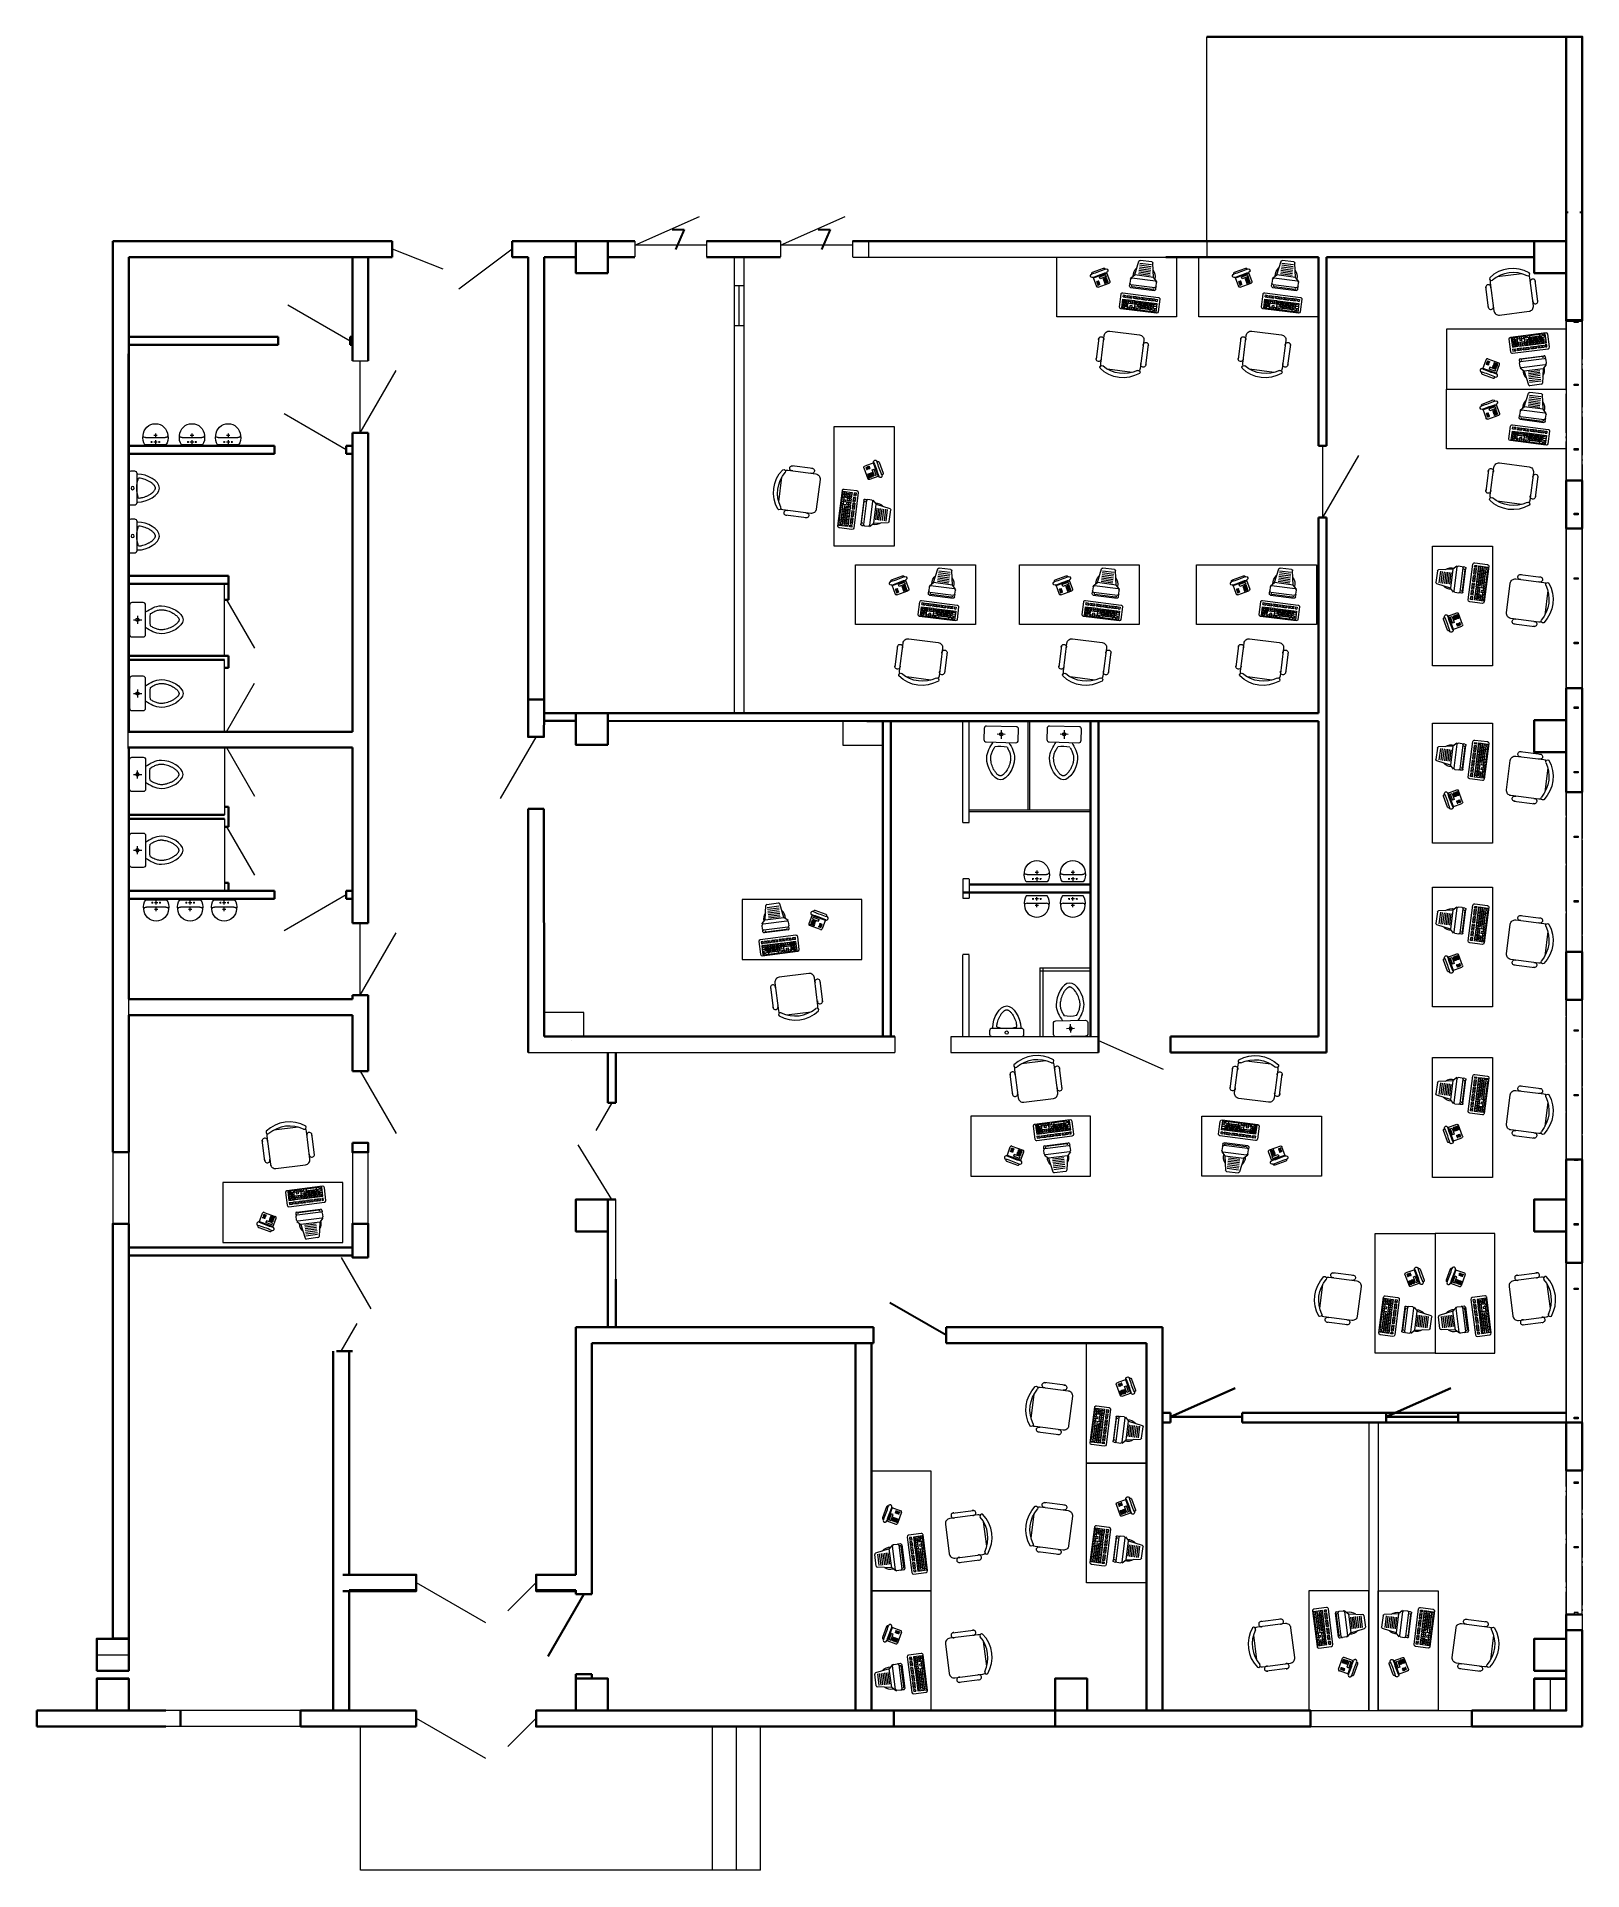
# Model space of a CAD drawing. Header units: millimetres. Extents: x 102114 to 121469, y 6370 to 29330.
import ezdxf

# ---------------------------------------------------------------- set-up
doc = ezdxf.new("R2010")
doc.units = ezdxf.units.MM
doc.linetypes.add('ACAD_ISO04W100', pattern=[30, 24, -3, 0, -3])
doc.linetypes.add('штриховая2', pattern=[9.525, 6.35, -3.175])
for name, color, linetype, lineweight in [('0си', 1, 'Continuous', 15), ('Racking', 7, 'Continuous', 15), ('Перекресток оборудование', 200, 'Continuous', 9)]:
    doc.layers.add(name, color=color, linetype=linetype, lineweight=lineweight)
for name, color, linetype in [('Размеры по перег.', 5, 'Continuous'), ('рамка А2 к', 7, 'Continuous'), ('Стеллаж', 1, 'Continuous')]:
    doc.layers.add(name, color=color, linetype=linetype)
doc.styles.add('GOST 2.304', font='txt.shx')

msp = doc.modelspace()

# ---------------------------------------------------------------- texts
at = {"layer": 'рамка А2 к', "color": 0, "linetype": 'ByBlock', "ltscale": 50, "style": 'GOST 2.304'}
for p in [(110038.060181, 26665.115146), (111866.12478, 26665.115146)]:
    msp.add_text('7', height=250, dxfattribs=at).set_placement(p)

# ---------------------------------------------------------------- blocks, each defined once
blk = doc.blocks.new('раковина')
at = {"layer": 'Размеры по перег.', "color": 0, "lineweight": 0}
for p, q in [((-191.570371, 0.024582), (-163.999999, 0.021044)), ((-164.003494, -27.222553), (-163.999999, 0.021044)), ((-163.999999, 0.021044), (-163.996503, 27.264641)), ((-163.999999, 0.021044), (-136.429626, 0.017506)), ((-129.890965, 0.024206), (-129.90954, -152.621554)), ((-129.872391, 152.662427), (-129.890966, 0.016667)), ((-88.056784, 0.011299), (-60.486412, 0.007761)), ((-60.478714, 60.000656), (-73.224191, 60.002292)), ((-60.489907, -27.235836), (-60.486412, 0.007761)), ((-60.486412, 0.007761), (-60.482916, 27.251359)), ((-60.486412, 0.007761), (-32.916039, 0.004224)), ((-60.480535, 45.80688), (-60.477039, 73.050478)), ((-60.478787, 59.428679), (-60.478714, 60.000656)), ((-47.733236, 59.999021), (-60.478714, 60.000656)), ((-14.430405, -163.548274), (-14.388069, 0.001846)), ((-14.388069, 0.001846), (-14.367083, 163.55197)), ((-60.49411, -59.985133), (-73.239587, -59.983498)), ((-60.495931, -74.178909), (-60.492435, -46.935312)), ((-60.494183, -60.557111), (-60.49411, -59.985133)), ((-47.748632, -59.986769), (-60.49411, -59.985133))]:
    blk.add_line(p, q, dxfattribs=at)
for centre, radius, start, end in [((-153.439008, 0.019689), 194.372184, 93.119853, 266.865443), ((-166.610371, 157.180007), 37.014695, 352.98967, 85.983427), ((-126.632773, -4.564715), 202.155398, 56.265621, 100.657139), ((-166.671214, -157.117367), 37.014695, 273.994389, 6.988147), ((-126.630997, 4.611865), 202.155398, 259.320678, 303.712196)]:
    blk.add_arc(centre, radius, start, end, dxfattribs=at)
blk = doc.blocks.new('офис - стол-компьютер')
for p, q in [((222.818289, -209.986161), (64.111505, -230.293127)), ((302.307186, -673.647225), (245.194899, -227.286278)), ((-293.52851, -410.45277), (-644.100645, -455.308775)), ((-345.265561, -354.194538), (-608.194711, -387.835753)), ((46.81238, -252.669613), (103.924667, -699.03056)), ((169.727329, -247.024297), (58.000685, -261.319671)), ((58.000685, -261.319671), (60.284909, -279.174223)), ((60.284909, -279.174223), (104.97574, -273.45585)), ((62.569132, -297.028775), (84.915106, -294.170023)), ((62.569132, -297.028775), (87.699437, -493.427359)), ((67.138572, -332.737755), (178.865216, -318.442381)), ((80.345667, -258.461043), (114.613858, -526.27771)), ((83.129997, -457.718379), (194.856641, -443.423004)), ((87.199206, -312.023583), (176.58, -300.587953)), ((91.768645, -347.732562), (181.149315, -336.29594)), ((94.052869, -365.587114), (183.433539, -354.150492)), ((96.337092, -383.441666), (185.718755, -372.00492)), ((98.621316, -401.296218), (188.002978, -389.859472)), ((100.906532, -419.150646), (190.287202, -407.714024)), ((102.690524, -255.601422), (136.958715, -523.41809)), ((103.190755, -437.005198), (192.572418, -425.568452)), ((107.259964, -291.310402), (174.295776, -282.733401)), ((125.036498, -252.74267), (157.019473, -502.704909)), ((147.381355, -249.883049), (181.649546, -517.699716)), ((149.665579, -267.737601), (172.011553, -264.878849)), ((203.994528, -514.841088), (169.727329, -247.024297)), ((220.626595, -240.511729), (195.828579, -243.684041)), ((220.626595, -240.511729), (195.828579, -243.684041)), ((195.828579, -243.684041), (198.202107, -262.228847)), ((198.202107, -262.228847), (195.828579, -243.684041)), ((198.202107, -262.228847), (223, -259.055542)), ((198.202107, -262.228847), (223, -259.055542)), ((200.574643, -280.773776), (225.372536, -277.600472)), ((210.065533, -354.951385), (200.574643, -280.773776)), ((202.947056, -299.317713), (227.744948, -296.144409)), ((205.320584, -317.862518), (230.118477, -314.689214)), ((207.692997, -336.406455), (232.491013, -333.234143)), ((210.065533, -354.951385), (234.863425, -351.77808)), ((212.438937, -373.495198), (237.236954, -370.322886)), ((221.929951, -447.673799), (212.438937, -373.495198)), ((214.811474, -392.040127), (239.609366, -388.866823)), ((217.18401, -410.585056), (241.981902, -407.411752)), ((219.557414, -429.128869), (244.355307, -425.955565)), ((223, -259.055542), (220.626595, -240.511729)), ((223, -259.055542), (220.626595, -240.511729)), ((221.929951, -447.673799), (246.727843, -444.500494)), ((234.863425, -351.77808), (225.372536, -277.600472)), ((246.727843, -444.500494), (237.236954, -370.322886)), ((370.588804, -575.741896), (332.513243, -278.167683)), ((344.446873, -297.206519), (377.509198, -555.602004)), ((345.488889, -261.385659), (366.442077, -258.704029)), ((358.552475, -287.335711), (351.366027, -288.25518)), ((405.305878, -571.299468), (367.230442, -273.726247)), ((380.205963, -256.943232), (429.80088, -250.597739)), ((444.679591, -248.693558), (496.103895, -288.450164)), ((446.583772, -263.572268), (484.659333, -561.146481)), ((496.103895, -288.450164), (526.319251, -524.602003)), ((496.103895, -288.450164), (675.813233, -296.952622)), ((520.448316, -331.723774), (538.98419, -476.592375)), ((541.508794, -329.02974), (560.044544, -473.897348)), ((561.515721, -326.469415), (580.051595, -471.338016)), ((582.576075, -323.774388), (601.111948, -468.642989)), ((605.74229, -320.810082), (624.278164, -465.678683)), ((628.90863, -317.846769), (647.445372, -462.714253)), ((651.02241, -315.01704), (669.558284, -459.885641)), ((689.983953, -310.03196), (708.519827, -454.900561)), ((-693.934497, -557.257406), (-654.672657, -864.115909)), ((-176.252675, -835.59716), (-223.747325, -464.40284)), ((87.699437, -493.427359), (110.044418, -490.56873)), ((89.98366, -511.281911), (112.328642, -508.423282)), ((89.98366, -511.281911), (92.267884, -529.136463)), ((92.267884, -529.136463), (203.994528, -514.841088)), ((93.537007, -539.055644), (115.882981, -536.196892)), ((93.537007, -539.055644), (102.421863, -608.489793)), ((96.498584, -562.20003), (141.189416, -556.481657)), ((99.460162, -585.344415), (144.151117, -579.627034)), ((102.421863, -608.489793), (124.76672, -605.630172)), ((103.690986, -618.408975), (215.417506, -604.112608)), ((103.690986, -618.408975), (112.574726, -687.842255)), ((107.760195, -472.714178), (197.140865, -461.277556)), ((108.132298, -653.12518), (219.858942, -638.829806)), ((110.353512, -670.483718), (222.080156, -656.188343)), ((112.574726, -687.842255), (224.301369, -673.54688)), ((115.882981, -536.196892), (124.76672, -605.630172)), ((126.035844, -615.549354), (134.919707, -684.983626)), ((128.257058, -632.907891), (217.637728, -621.471269)), ((132.389276, -487.70911), (199.426081, -479.131984)), ((141.189416, -556.481657), (144.151117, -579.627034)), ((148.380825, -612.690725), (157.265557, -682.123882)), ((157.019473, -502.704909), (201.710304, -496.986536)), ((160.57282, -530.478643), (205.263651, -524.76027)), ((160.57282, -530.478643), (169.457552, -599.911799)), ((163.534397, -553.623028), (208.225228, -547.904655)), ((166.495974, -576.767414), (211.186806, -571.049041)), ((169.457552, -599.911799), (214.148383, -594.193426)), ((170.726675, -609.830981), (177.389324, -661.906716)), ((182.91867, -527.618898), (191.802533, -597.053171)), ((193.071656, -606.972352), (201.956512, -676.406501)), ((214.148383, -594.193426), (205.263651, -524.76027)), ((224.301369, -673.54688), (215.417506, -604.112608)), ((224.302363, -466.217736), (249.100379, -463.045424)), ((233.794369, -540.396213), (224.302363, -466.217736)), ((226.675892, -484.762541), (251.473784, -481.589237)), ((229.048304, -503.306478), (253.84632, -500.134166)), ((231.42084, -521.851407), (256.218733, -518.678103)), ((233.794369, -540.396213), (258.592261, -537.222908)), ((236.166781, -558.94015), (260.964673, -555.766845)), ((243.285258, -614.573821), (236.166781, -558.94015)), ((238.539317, -577.485079), (263.33721, -574.311775)), ((240.912722, -596.028892), (265.710738, -592.85658)), ((243.285258, -614.573821), (268.08315, -611.400517)), ((245.65767, -633.117758), (270.455687, -629.945446)), ((250.403735, -670.207493), (245.65767, -633.117758)), ((248.031199, -651.662564), (272.829091, -648.489259)), ((258.592261, -537.222908), (249.100379, -463.045424)), ((250.403735, -670.207493), (275.201628, -667.034189)), ((268.08315, -611.400517), (260.964673, -555.766845)), ((275.201628, -667.034189), (270.455687, -629.945446)), ((386.459669, -562.522274), (393.645125, -561.602928)), ((387.371696, -588.716425), (408.325008, -586.035787)), ((471.683687, -577.928505), (422.088894, -584.27499)), ((486.562521, -576.025316), (526.319251, -524.602003)), ((526.319251, -524.602003), (698.099917, -471.126289)), ((-580.775254, -950.233423), (-230.202745, -905.378346)), ((126.301277, -716.330677), (285.008062, -696.023711)), ((373.181004, -982.927712), (423.740787, -844.533848)), ((557.921315, -876.519802), (444.259233, -834.996198)), ((505.372263, -881.346986), (477.920647, -956.490205)), ((488.867332, -1042.225494), (550.406795, -873.774666)), ((528.018401, -889.620971), (500.566661, -964.763198)), ((528.018401, -889.620971), (505.372263, -881.346986)), ((562.088881, -1051.941507), (612.647672, -913.547768)), ((603.109897, -893.02833), (599.249192, -891.618303)), ((-265.997641, -973.716473), (-528.92679, -1007.357688)), ((496.38086, -1044.970755), (382.719771, -1003.447026)), ((477.920647, -956.490205), (500.566661, -964.763198)), ((541.570435, -1061.479158), (537.70973, -1060.069131))]:
    blk.add_line(p, q)
blk.add_lwpolyline([(750, -1500), (750, 0), (0, 0), (0, -1500)], close=True)
for centre in [(425.423938, -896.431842), (431.415808, -880.029985), (437.821582, -862.497055), (441.832121, -902.425944), (447.823991, -886.024087), (454.229765, -868.491157), (457.674334, -908.213653), (463.666204, -891.811796), (470.071978, -874.278866), (474.082517, -914.207756), (480.074387, -897.805899), (486.480161, -880.272969), (404.136725, -983.062166), (410.50318, -965.633921), (420.538582, -989.054036), (426.905037, -971.625791), (438.071388, -995.458817), (444.438835, -978.030449)]:
    blk.add_circle(centre, 6)
for centre, radius, start, end in [((225.356536, -229.824524), 20, 7.291504, 97.291504), ((66.649751, -250.13149), 20, 97.291504, 187.291504), ((347.392078, -276.264494), 15, 97.291504, 187.291504), ((352.382119, -296.190426), 8, 97.291504, 187.291504), ((382.109152, -271.822066), 15, 97.291504, 187.291504), ((431.705061, -265.47645), 15, 7.291504, 97.291504), ((511.212069, -406.526021), 137.138, 56.032551, 104.428079), ((675.105118, -311.935149), 15, 7.291504, 87.291504), ((693.640992, -456.80375), 15, 287.291504, 7.291504), ((282.468823, -676.185471), 20, 277.291504, 7.291504), ((385.467515, -573.837715), 15, 187.291504, 277.291504), ((385.444569, -554.586904), 8, 187.291504, 277.291504), ((420.184713, -569.396279), 15, 187.291504, 277.291504), ((469.780498, -563.04967), 15, 277.291504, 7.291504), ((511.212069, -406.526021), 137.138, 270.15493, 318.550458), ((123.763031, -696.492313), 20, 187.291504, 277.291504), ((438.768836, -850.024246), 16, 69.931331, 159.931331), ((-760.973753, -490.157054), 1374.322, 336.038041, 343.67234), ((1856.604798, -1446.43188), 1374.322, 156.190322, 163.824622), ((579.716698, -880.970789), 22.246, 331.404997, 168.457665), ((597.619624, -908.05737), 16, 339.931331, 69.931331), ((388.210044, -988.417985), 16, 159.931331, 249.931331), ((515.91323, -1055.617277), 22.246, 151.404997, 348.457665), ((547.060833, -1046.45111), 16, 249.931331, 339.931331)]:
    blk.add_arc(centre, radius, start, end)
for centre, major_axis, start_param, end_param in [((-690.131075, -479.631414), (-16.123449, -16.123449), 1.9244686601, 4.6946112316), ((-636.18416, -517.17403), (-44.10225, -44.10225), 4.0542487946, 4.5356881124), ((-595.214587, -417.613835), (-22.969657, -22.969657), 3.7704546803, 7.4796355625), ((-350.329199, -386.28171), (-22.969657, 22.969657), 2.1996583535, 5.9088392357), ((-285.612952, -472.318398), (-44.10225, -44.10225), 2.4834524678, 4.0542487946), ((-344.35279, -668.470037), (-294.015, -294.015), -1.3016413008, -0.0146390708), ((-299.471264, -662.727045), (-288.725841, -288.725841), -1.2240500709, -0.0922303182), ((-278.977764, -943.938392), (-22.969657, -22.969657), 0.6288620267, 4.3380429089), ((-238.118303, -843.512718), (-44.10225, -44.10225), 0.912656141, 2.4834524678), ((-631.446917, -938.282707), (-16.123449, 16.123449), 1.8430900308, 4.6132325849), ((-588.690812, -888.367796), (-44.10225, 44.10225), 2.00201315, 2.4834524678), ((-523.862779, -975.271444), (-22.969657, -22.969657), 3.7704546803, 7.4796355625)]:
    blk.add_ellipse(centre, major_axis=major_axis, ratio=1, start_param=start_param, end_param=end_param)
blk = doc.blocks.new('горшок 430-670')
at = {"layer": 'Размеры по перег.', "color": 0, "lineweight": 0}
for p, q in [((-118849, -23484), (-118749, -23484)), ((-118799, -23534), (-118799, -23428))]:
    blk.add_line(p, q, dxfattribs=at)
blk.add_lwpolyline([(-118984, -23583), (-118614, -23583, 0.414214), (-118584, -23553), (-118584, -23413, 0.414214), (-118614, -23383), (-118984, -23383, 0.414214), (-119014, -23413), (-119014, -23553, 0.414214)], format="xyb", close=True, dxfattribs=at)
blk.add_circle((-118799, -23484), 20, dxfattribs=at)
blk.add_arc((-118799, -22958), 373, 258.1163, 281.8837, dxfattribs=at)
for points, knots in [([(-118897, -23383), (-118935, -23322), (-119032, -23170), (-118799, -22758), (-118566, -23170), (-118663, -23322), (-118701, -23383)], [0, 0, 0, 0, 212.785662, 535.978312, 859.170962, 1071.956624, 1071.956624, 1071.956624, 1071.956624]), ([(-118876, -23322), (-118881, -23313), (-118887, -23304), (-118897, -23285), (-118902, -23275), (-118909, -23258), (-118912, -23250), (-118917, -23235), (-118919, -23227), (-118922, -23212), (-118923, -23204), (-118924, -23192), (-118924, -23189), (-118924, -23184), (-118924, -23183), (-118924, -23179), (-118924, -23178), (-118924, -23173), (-118924, -23169), (-118923, -23159), (-118922, -23152), (-118919, -23137), (-118917, -23129), (-118913, -23111), (-118909, -23099), (-118901, -23077), (-118896, -23066), (-118885, -23045), (-118880, -23035), (-118869, -23019), (-118864, -23012), (-118854, -22999), (-118849, -22993), (-118840, -22984), (-118836, -22981), (-118828, -22975), (-118825, -22973), (-118819, -22969), (-118816, -22968), (-118811, -22966), (-118809, -22965), (-118806, -22964), (-118804, -22963), (-118802, -22963), (-118801, -22963), (-118800, -22963), (-118800, -22963), (-118799, -22963), (-118799, -22963), (-118798, -22963), (-118798, -22963), (-118797, -22963), (-118796, -22963), (-118794, -22964), (-118792, -22964), (-118788, -22965), (-118787, -22966), (-118783, -22967), (-118780, -22968), (-118776, -22971), (-118774, -22973), (-118769, -22976), (-118766, -22978), (-118759, -22983), (-118755, -22987), (-118747, -22996), (-118743, -23001), (-118734, -23012), (-118730, -23017), (-118722, -23029), (-118718, -23036), (-118709, -23052), (-118704, -23063), (-118695, -23084), (-118690, -23096), (-118684, -23118), (-118681, -23129), (-118677, -23149), (-118676, -23158), (-118675, -23170), (-118674, -23173), (-118674, -23178), (-118674, -23180), (-118674, -23184), (-118674, -23186), (-118674, -23189), (-118674, -23191), (-118674, -23196), (-118675, -23200), (-118676, -23211), (-118677, -23218), (-118680, -23232), (-118683, -23240), (-118687, -23254), (-118690, -23261), (-118697, -23276), (-118700, -23283), (-118708, -23297), (-118712, -23305), (-118718, -23316), (-118720, -23319), (-118722, -23322)], [40.49878, 40.49878, 40.49878, 40.49878, 74.31876, 74.31876, 111.47814, 111.47814, 140.895322, 140.895322, 170.312504, 170.312504, 199.729686, 199.729686, 211.333554, 211.333554, 216.998673, 216.998673, 222.663792, 222.663792, 233.994031, 233.994031, 256.654507, 256.654507, 279.314984, 279.314984, 313.026552, 313.026552, 346.73812, 346.73812, 380.449689, 380.449689, 407.490232, 407.490232, 434.530775, 434.530775, 455.590097, 455.590097, 476.649418, 476.649418, 493.162022, 493.162022, 509.674627, 509.674627, 523.501445, 523.501445, 530.335372, 530.335372, 534.802037, 534.802037, 538.619888, 538.619888, 542.437739, 542.437739, 550.073441, 550.073441, 564.252147, 564.252147, 578.430854, 578.430854, 592.60956, 592.60956, 606.788266, 606.788266, 620.966972, 620.966972, 643.303518, 643.303518, 665.640065, 665.640065, 687.976611, 687.976611, 710.313157, 710.313157, 743.874424, 743.874424, 777.435691, 777.435691, 810.996958, 810.996958, 838.820557, 838.820557, 849.064874, 849.064874, 856.306438, 856.306438, 862.603868, 862.603868, 868.901298, 868.901298, 881.496157, 881.496157, 908.97168, 908.97168, 936.447204, 936.447204, 963.922728, 963.922728, 991.398251, 991.398251, 1018.873775, 1018.873775, 1031.457825, 1031.457825, 1031.457825, 1031.457825])]:
    blk.add_open_spline(points, degree=3, knots=knots, dxfattribs=at)
blk = doc.blocks.new('писуар')
at = {"color": 0, "lineweight": 0}
blk.add_lwpolyline([(0, -185), (0, 185, 0.414214), (-30, 215), (-71, 215, 0.414214), (-101, 185), (-101, -185, 0.414214), (-71, -215), (-30, -215, 0.414214)], format="xyb", close=True, dxfattribs=at)
blk.add_circle((-49, 0), 20, dxfattribs=at)
blk.add_arc((-474, 0), 373, 340.4345, 19.5656, dxfattribs=at)
for points, knots in [([(-101, -175), (-105, -175), (-225, -178), (-539, 0), (-225, 178), (-105, 175), (-101, 175)], [202.117329, 202.117329, 202.117329, 202.117329, 212.785662, 535.978312, 859.170962, 869.839295, 869.839295, 869.839295, 869.839295]), ([(-123, -125), (-126, -125), (-129, -124), (-139, -124), (-146, -123), (-161, -120), (-168, -118), (-187, -114), (-198, -110), (-220, -102), (-231, -97), (-252, -86), (-262, -81), (-279, -70), (-286, -65), (-298, -55), (-304, -50), (-313, -41), (-317, -37), (-323, -29), (-325, -26), (-329, -20), (-330, -17), (-332, -12), (-333, -10), (-334, -6), (-334, -5), (-334, -3), (-334, -2), (-335, -1), (-335, -1), (-335, 0), (-335, 0), (-335, 1), (-335, 1), (-334, 3), (-334, 3), (-334, 6), (-334, 7), (-333, 11), (-332, 12), (-330, 17), (-329, 19), (-327, 23), (-325, 26), (-322, 30), (-320, 33), (-314, 40), (-310, 44), (-301, 52), (-297, 56), (-286, 65), (-280, 69), (-268, 77), (-262, 81), (-245, 90), (-235, 95), (-213, 104), (-202, 109), (-180, 116), (-169, 118), (-149, 122), (-140, 124), (-128, 124), (-126, 125), (-123, 125)], [224.101395, 224.101395, 224.101395, 224.101395, 233.994031, 233.994031, 256.654507, 256.654507, 279.314984, 279.314984, 313.026552, 313.026552, 346.73812, 346.73812, 380.449689, 380.449689, 407.490232, 407.490232, 434.530775, 434.530775, 455.590097, 455.590097, 476.649418, 476.649418, 493.162022, 493.162022, 509.674627, 509.674627, 523.501445, 523.501445, 530.335372, 530.335372, 534.802037, 534.802037, 538.619888, 538.619888, 542.437739, 542.437739, 550.073441, 550.073441, 564.252147, 564.252147, 578.430854, 578.430854, 592.60956, 592.60956, 606.788266, 606.788266, 620.966972, 620.966972, 643.303518, 643.303518, 665.640065, 665.640065, 687.976611, 687.976611, 710.313157, 710.313157, 743.874424, 743.874424, 777.435691, 777.435691, 810.996958, 810.996958, 838.820557, 838.820557, 847.855057, 847.855057, 847.855057, 847.855057])]:
    blk.add_open_spline(points, degree=3, knots=knots, dxfattribs=at)

# ---------------------------------------------------------------- linework, layer by layer
at = {"layer": '0си', "color": 0, "linetype": 'ACAD_ISO04W100', "lineweight": 0, "ltscale": 20}
for p, q in [((121266.557111, 9377.429181), (121266.557111, 25771.314558)), ((121266.557111, 9377.429181), (121266.557111, 25771.314558)), ((121466.557111, 25771.314558), (121466.557111, 9377.429181)), ((121466.557111, 25771.314558), (121466.557111, 9377.429181))]:
    msp.add_line(p, q, dxfattribs=at)
for points in [[(121266.557111, 25771.314558), (121466.557111, 25771.314558), (121466.557111, 23771.314558), (121266.557111, 23771.314558)], [(121266.557111, 25771.314558), (121466.557111, 25771.314558), (121466.557111, 23771.314558), (121266.557111, 23771.314558)], [(121266.557111, 23171.314558), (121466.557111, 23171.314558), (121466.557111, 21171.314558), (121266.557111, 21171.314558)], [(121266.557111, 23171.314558), (121466.557111, 23171.314558), (121466.557111, 21171.314558), (121266.557111, 21171.314558)], [(121266.557111, 19870.975667), (121466.557111, 19870.975667), (121466.557111, 17870.975667), (121266.557111, 17870.975667)], [(121266.557111, 17270.975667), (121466.557111, 17270.975667), (121466.557111, 15270.975667), (121266.557111, 15270.975667)], [(121266.557111, 13977.429181), (121466.557111, 13977.429181), (121466.557111, 11977.429181), (121266.557111, 11977.429181)], [(121266.557111, 11377.429181), (121466.557111, 11377.429181), (121466.557111, 9377.429181), (121266.557111, 9377.429181)]]:
    msp.add_lwpolyline(points, close=True, dxfattribs=at)
at = {"layer": 'Racking', "color": 0, "linetype": 'штриховая2', "lineweight": 0, "ltscale": 100}
for points in [[(112210.588312, 20460.220537), (112710.588312, 20460.220537), (112710.588312, 20760.220537), (112210.588312, 20760.220537), (112210.588312, 20460.220537)], [(108466.55706, 16810.847288), (108966.55706, 16810.847288), (108966.55706, 17110.847288), (108466.55706, 17110.847288), (108466.55706, 16810.847288)]]:
    msp.add_lwpolyline(points, dxfattribs=at)
at = {"layer": 'Размеры по перег.', "color": 0, "lineweight": 30}
for p, q in [((121468.740076, 29330.016137), (116766.556256, 29330.016118)), ((121266.556256, 29330.016138), (121266.556254, 26770.016144)), ((106566.557169, 26770.938672), (103066.557087, 26770.938671)), ((106566.557169, 26770.938672), (103066.557087, 26770.938671)), ((103066.557111, 15362.283447), (103066.557087, 26770.938671)), ((103066.557111, 15362.283447), (103066.557087, 26770.938671)), ((106566.557169, 26770.938672), (106566.557169, 26570.26089)), ((106566.557169, 26770.938672), (106566.557169, 26577.753507)), ((106566.557169, 26770.938672), (106566.557169, 26577.753507)), ((106566.557169, 26770.938672), (106566.557169, 26570.26089)), ((106566.557169, 26577.753507), (106566.557169, 26674.346089)), ((106566.557169, 26577.753507), (106566.557169, 26674.346089)), ((106566.557169, 26577.753507), (106566.557169, 26674.346089)), ((106566.557169, 26577.753507), (106566.557169, 26674.346089)), ((108066.557105, 26770.26089), (108866.557111, 26770.260889)), ((108066.557105, 26570.26089), (108066.557105, 26770.26089)), ((108066.557105, 26570.26089), (108066.557105, 26770.26089)), ((108066.557105, 26770.26089), (108866.557111, 26770.260889)), ((109266.557111, 26770.260889), (109601.885697, 26770.260889)), ((109266.557111, 26770.260889), (109601.885697, 26770.260889)), ((110501.892214, 26770.260889), (111429.950296, 26770.260889)), ((110501.892214, 26770.260889), (111429.950296, 26770.260889)), ((112329.956812, 26770.260889), (120866.557111, 26770.260889)), ((112329.956812, 26770.260889), (115351.874858, 26770.260889)), ((103266.557087, 26570.260889), (106566.557169, 26570.26089)), ((103266.557087, 26570.260889), (106566.557169, 26570.26089)), ((103266.557111, 20628.499259), (103266.557088, 26570.260889)), ((103266.557111, 20628.499259), (103266.557088, 26570.260889)), ((106066.557135, 25270.26089), (106066.557142, 26570.260889)), ((106266.557111, 26570.26089), (106266.557111, 25270.26089)), ((108066.557105, 26570.26089), (108266.557112, 26570.260889)), ((108066.557105, 26570.26089), (108266.557112, 26570.260889)), ((108266.557112, 26570.260889), (108266.557085, 21030.938671)), ((108466.557087, 26570.260889), (108466.55706, 21030.938671)), ((108466.557087, 26570.260889), (108866.557111, 26570.260889)), ((108466.557087, 26570.260889), (108866.557111, 26570.260889)), ((109266.557111, 26570.260889), (109601.884224, 26570.258418)), ((109266.557111, 26570.260889), (109601.884224, 26570.258418)), ((110501.89074, 26570.251789), (111429.948822, 26570.244953)), ((110501.89074, 26570.251789), (111429.948822, 26570.244953)), ((116251.928193, 26570.209433), (118166.557041, 26570.195329)), ((116251.928193, 26570.209433), (118166.557041, 26570.195329)), ((118166.531701, 24207.849789), (118166.557111, 26570.195329)), ((118266.557111, 26570.193144), (120866.557111, 26570.260889)), ((118266.557111, 26570.193144), (120866.557111, 26570.260889)), ((118266.557111, 24207.849789), (118266.557111, 26570.195329)), ((108466.557085, 26370.260889), (108466.55706, 21030.938671)), ((121466.557111, 26170.636776), (121466.557111, 25771.314558)), ((121466.557111, 26170.636776), (121466.557111, 25771.314558)), ((121466.557111, 26170.636776), (121466.557111, 25771.314558)), ((121466.557111, 26170.636776), (121466.557111, 25771.314558)), ((121266.557111, 25771.314558), (121466.557111, 25771.314558)), ((121266.557111, 25771.314558), (121466.557111, 25771.314558)), ((105139.185851, 25570.260883), (103266.557111, 25570.260889)), ((105139.185851, 25470.260883), (105139.185851, 25570.260883)), ((106066.557138, 25570.26089), (106039.185851, 25570.260883)), ((106039.185851, 25470.260883), (106039.185851, 25570.260883)), ((105139.185851, 25470.260883), (103266.557111, 25470.260889)), ((106066.557138, 25470.26089), (106039.185851, 25470.260883)), ((108466.557075, 21030.938671), (108466.557085, 24664.123836)), ((106066.557137, 24370.26089), (106066.557111, 20627.440244)), ((106066.557138, 24370.26089), (106266.557111, 24370.26089)), ((106266.557111, 24370.26089), (106266.557111, 20427.821476)), ((105090.672337, 24205.945312), (103266.557111, 24205.945312)), ((105090.672337, 24105.945312), (105090.672337, 24205.945312)), ((106066.557138, 24205.945313), (105990.672337, 24205.945312)), ((105990.672337, 24105.945312), (105990.672337, 24205.945312)), ((118266.557111, 24207.849789), (118166.531701, 24207.849789)), ((105090.672337, 24105.945312), (103266.557111, 24105.945312)), ((106066.557138, 24105.945313), (105990.672337, 24105.945312)), ((118166.495693, 20860.154987), (118166.522021, 23307.849789)), ((118266.557111, 23307.849789), (118166.522021, 23307.849789)), ((118266.557111, 16610.82522), (118266.557111, 23307.849789)), ((103266.557166, 22578.499259), (104516.557175, 22578.499357)), ((104466.557192, 22578.499259), (104516.557192, 22578.499259)), ((104516.557175, 22478.499356), (104516.557175, 22578.499356)), ((103266.557166, 22478.499259), (104516.557175, 22478.499356)), ((104466.55714, 22278.499259), (104516.55714, 22278.499259)), ((104516.557175, 22478.499258), (104516.55714, 22278.499259)), ((103266.55714, 21578.499259), (104466.557115, 21578.499259)), ((103266.55714, 21528.499259), (104466.557115, 21528.499259)), ((104466.557115, 21578.499259), (104516.557115, 21578.499259)), ((104466.557115, 21428.499259), (104516.557115, 21428.499259)), ((104516.557115, 21578.499259), (104516.557115, 21428.499259)), ((108266.148256, 20561.685874), (108266.557111, 20860.938671)), ((108866.557085, 20860.938671), (108866.557111, 20860.938671)), ((109066.557085, 20860.938671), (108866.557085, 20860.938671)), ((109066.557085, 20860.938671), (108866.557085, 20860.938671)), ((108866.557085, 20860.938671), (108866.557111, 20860.938671)), ((109066.55706, 20860.938671), (109066.557097, 20860.938671)), ((109066.55706, 20860.938671), (109066.557085, 20860.938671)), ((109066.55706, 20860.938671), (109066.557085, 20860.938671)), ((109066.55706, 20860.938671), (109066.557097, 20860.938671)), ((109066.557111, 20860.938671), (109066.557081, 20860.938671)), ((109066.557111, 20860.938671), (109066.557081, 20860.938671)), ((113257.418353, 20860.329474), (109266.557111, 20860.329474)), ((113257.418353, 20760.965705), (109266.557111, 20761.685038)), ((113709.72707, 20860.329474), (112510.588312, 20861.007256)), ((113709.72707, 20760.460961), (112510.588312, 20760.766792)), ((112710.58852, 16810.848269), (112710.588312, 20760.220537)), ((112710.588312, 17812.899322), (112710.588312, 20760.220537)), ((112810.588312, 17812.899322), (112810.588312, 20760.220537)), ((112810.588312, 18712.899322), (112810.588312, 20760.220537)), ((115209.737157, 20860.225587), (113709.72707, 20860.348323)), ((115209.737157, 20760.304594), (113709.72707, 20760.460961)), ((115409.727018, 20760.226839), (115209.727071, 20760.231471)), ((115409.727018, 20860.221502), (115209.737157, 20860.225587)), ((115309.726994, 16810.849148), (115309.72702, 20760.225587)), ((118166.557111, 20860.154985), (115409.723636, 20860.210266)), ((115409.727045, 16810.849127), (115409.727018, 20760.21382)), ((115409.730406, 20760.182125), (118166.494618, 20760.152505)), ((118166.452138, 16810.84953), (118166.494618, 20760.152505)), ((103266.567682, 20627.440244), (106066.557111, 20627.440244)), ((103266.557172, 17277.753501), (103266.557111, 20427.821476)), ((103266.557111, 20427.821476), (106066.557111, 20427.821476)), ((106066.557111, 20427.821476), (106066.557111, 18228.729552)), ((106266.557154, 18228.729552), (106266.557111, 20427.821476)), ((103266.557137, 19585.314093), (104466.557111, 19585.314093)), ((103266.557137, 19535.314093), (104466.557111, 19535.314093)), ((104466.557111, 19685.314093), (104516.557111, 19685.314093)), ((104516.557111, 19435.314093), (104516.557111, 19685.314093)), ((108266.557085, 16610.849127), (108266.148256, 19660.614736)), ((108466.148256, 19660.614736), (108266.148256, 19660.614736)), ((108466.55706, 16810.847288), (108466.14823, 19660.614736)), ((108466.14823, 19660.614736), (108466.55706, 16810.847288)), ((104466.557111, 19435.314093), (104516.557111, 19435.314093)), ((103266.557137, 18635.314093), (105090.672337, 18635.314093)), ((104466.557111, 18735.314093), (104516.557111, 18735.314093)), ((104516.557111, 18635.314093), (104516.557111, 18735.314093)), ((105090.672337, 18535.314092), (105090.672337, 18635.314092)), ((106066.557138, 18635.314093), (105990.672337, 18635.314092)), ((105990.672337, 18635.314093), (106066.557111, 18635.314093)), ((105990.672337, 18535.314092), (105990.672337, 18635.314092)), ((112810.58852, 16810.848269), (112810.588312, 18612.899322)), ((115309.72702, 18612.899322), (113710.838441, 18612.899322)), ((115309.72702, 18712.899322), (113790.852298, 18712.899322)), ((103266.557137, 18535.314093), (105090.672337, 18535.314093)), ((106066.557138, 18535.314093), (105990.672337, 18535.314092)), ((106266.557154, 18228.729552), (106066.557111, 18228.729552)), ((103266.557172, 17277.753501), (106066.557172, 17277.753501)), ((106066.557189, 17328.729552), (106066.557172, 17277.753501)), ((106266.557189, 17328.729552), (106066.557189, 17328.729552)), ((106266.557138, 16377.753501), (106266.557135, 17328.729552)), ((103266.557111, 15362.283447), (103266.557145, 17077.753501)), ((103266.557111, 15362.283447), (103266.557145, 17077.753501)), ((103266.557172, 17077.753501), (106066.557199, 17077.753501)), ((106066.557138, 16377.753501), (106066.557199, 17077.753501)), ((108466.55706, 16810.847288), (112859.449105, 16810.848893)), ((115409.727018, 16810.848893), (115409.727018, 16610.818932)), ((116309.730334, 16810.849101), (118166.452138, 16810.84953)), ((116309.730334, 16810.849101), (116309.743873, 16610.829858)), ((103266.557138, 16577.753501), (103266.557111, 16577.753501)), ((109266.557111, 16610.837369), (109266.557111, 15980.260889)), ((109366.55716, 16610.82522), (109366.55716, 15980.260889)), ((116309.743873, 16610.829858), (118266.557111, 16610.829858)), ((106266.557138, 16377.753501), (106066.557138, 16377.753501)), ((109266.557111, 15980.260889), (109366.55716, 15980.260889)), ((103066.557111, 15362.283447), (103266.557111, 15362.283447)), ((103066.557111, 15362.283447), (103266.557111, 15362.283447)), ((121266.557111, 15270.975667), (121266.557111, 13977.429181)), ((121466.557111, 15270.975667), (121466.557111, 13977.429181)), ((109266.557111, 14770.260889), (109366.55716, 14770.260889)), ((109266.557111, 14770.260889), (109266.557111, 13170.248739)), ((103066.557111, 14465.307594), (103066.557111, 12481.005348)), ((103066.557111, 14465.307594), (103066.557111, 12481.005348)), ((103266.557111, 14465.307594), (103066.557111, 14465.307594)), ((103266.557111, 14465.307594), (103066.557111, 14465.307594)), ((103266.557111, 14465.307594), (103266.557111, 13543.103341)), ((103266.557111, 14465.307594), (103266.557111, 13543.103341)), ((103266.557111, 14170.260889), (106066.557118, 14170.26085)), ((103266.557111, 14070.260889), (106066.557118, 14070.26085)), ((109366.55716, 13770.837369), (109366.55716, 13170.248739)), ((103266.557111, 13349.918176), (103266.557111, 12481.005348)), ((103266.557111, 13349.918176), (103266.557111, 12481.005348)), ((108866.557111, 13170.260889), (112592.051222, 13170.260889)), ((108866.557111, 10070.260889), (108866.557111, 13170.260889)), ((112592.051222, 12970.260889), (112592.051222, 13170.260889)), ((113502.051222, 13170.260889), (116209.727043, 13170.260889)), ((113502.051222, 12970.260889), (113502.051222, 13170.260889)), ((116209.727043, 13170.260889), (116209.727043, 8370.260889)), ((105826.557087, 12870.260889), (105826.557111, 9870.260889)), ((105866.557062, 12870.260889), (106066.557087, 12870.260889)), ((106026.557111, 12870.260889), (106026.557111, 10070.260889)), ((109066.557111, 12970.260889), (112592.051222, 12970.260889)), ((109066.557111, 9827.075723), (109066.557111, 12970.260889)), ((112366.557111, 8370.072119), (112366.557111, 12970.260889)), ((112566.557111, 8370.078743), (112566.557111, 12970.260889)), ((113502.051222, 12970.260889), (116009.726994, 12970.260889)), ((116009.726994, 12970.260889), (116009.726994, 8370.273038)), ((116309.724521, 12047.42792), (117119.591261, 12406.279744)), ((119013.464137, 12047.402705), (119823.330877, 12406.254528)), ((116309.727043, 12097.429181), (116209.727043, 12097.429181)), ((116309.727043, 11977.429181), (116209.727043, 11977.429181)), ((117209.729565, 12047.400183), (116309.724521, 12047.42792)), ((116309.727043, 12097.429181), (116309.727043, 11977.429181)), ((116309.727043, 12097.429181), (116309.727043, 11997.398923)), ((117209.737129, 12097.403965), (121266.557111, 12097.403965)), ((117209.737129, 12097.403965), (117209.74525, 11977.429181)), ((121266.557111, 11977.429181), (117209.74525, 11977.429181)), ((119913.469181, 12047.374968), (119013.464137, 12047.402705)), ((119013.466659, 12097.403965), (119013.466659, 11977.403965)), ((119013.466659, 12097.403965), (119013.466659, 11997.373707)), ((119913.476745, 12097.37875), (119913.484866, 11977.403965)), ((105826.557111, 9877.075723), (105826.557111, 8370.260889)), ((106026.557111, 10070.260889), (106866.557167, 10070.260889)), ((106026.557111, 9877.075723), (106866.557167, 9877.075723)), ((106026.557111, 9877.075723), (106026.557111, 8370.260889)), ((106573.236958, 10070.260889), (106273.23693, 10070.260889)), ((106866.557167, 10070.260889), (106866.557167, 9877.075723)), ((108866.557111, 9827.075723), (108866.557111, 9877.075723)), ((108866.557111, 9827.075723), (109066.557111, 9827.075723)), ((121466.476497, 8170.016145), (121466.557111, 9377.429181)), ((121466.476497, 8170.016145), (121466.557111, 9377.429181)), ((121466.557111, 9377.429181), (121466.557111, 8170.260889)), ((121466.557111, 9377.429181), (121466.557111, 8170.260889)), ((103266.557111, 8770.260889), (103266.557111, 8370.260889)), ((103266.557111, 8770.260889), (103266.557111, 8370.260889)), ((108866.557111, 8827.075723), (109066.557111, 8827.075723)), ((108866.557111, 8370.260889), (108866.557111, 8827.075723)), ((109066.557111, 8770.260889), (109066.557111, 8827.075723)), ((102113.562686, 8370.101162), (103731.929728, 8369.771402)), ((102113.562686, 8370.016145), (102113.562686, 8170.016145)), ((102113.562686, 8370.016145), (102113.562686, 8170.016145)), ((103916.557111, 8170.260889), (103916.557111, 8370.260889)), ((105826.557111, 8370.260889), (105416.557111, 8370.260889)), ((105416.557111, 8370.260889), (105416.557111, 8170.260889)), ((106066.557111, 8370.260889), (105749.517553, 8370.260889)), ((106866.557167, 8370.260889), (106866.557167, 8170.260889)), ((106866.557167, 8370.260889), (106866.557167, 8170.260889)), ((109366.557111, 8369.972767), (112848.889218, 8370.088093)), ((112848.888677, 8169.910167), (112848.888677, 8369.910167)), ((114866.476502, 8370.105459), (118066.557111, 8370.260889)), ((114866.476502, 8370.15491), (114866.476502, 8170.15491)), ((118066.557111, 8370.260889), (118066.557111, 8170.260889)), ((120084.144936, 8170.260889), (120084.144936, 8370.260889)), ((120084.144936, 8170.260889), (120084.144936, 8370.260889)), ((103731.929728, 8170.016145), (102113.562686, 8170.101162)), ((103731.929728, 8170.016145), (103731.929728, 8170.016145)), ((106866.557167, 8170.260889), (105416.557111, 8170.260889)), ((106866.557167, 8170.260889), (105749.517553, 8170.260889)), ((112848.888671, 8170.088093), (109366.557111, 8169.972767)), ((118066.557111, 8170.260889), (114866.476502, 8170.112632)), ((120084.064322, 8170.016145), (121466.476497, 8170.016145)), ((120084.064322, 8170.016145), (121466.476497, 8170.016145)), ((120084.144936, 8170.260889), (121466.557111, 8170.260889)), ((120084.144936, 8170.260889), (121466.557111, 8170.260889))]:
    msp.add_line(p, q, dxfattribs=at)
at = {"layer": 'Размеры по перег.', "color": 0, "lineweight": 0}
for p, q in [((109601.885697, 26720.259628), (110411.752436, 27079.111452)), ((111429.950296, 26720.259628), (112239.817035, 27079.111452)), ((106566.557169, 26770.938672), (106566.557169, 26577.753507)), ((106566.557169, 26770.938672), (106566.557169, 26577.753507)), ((106566.557169, 26770.938672), (106566.557169, 26577.753507)), ((106566.557169, 26770.938672), (106566.557169, 26577.753507)), ((106566.557169, 26674.346089), (107199.569845, 26424.346088)), ((106566.557169, 26674.346089), (107199.569845, 26424.346088)), ((108066.557105, 26670.26089), (107400.531675, 26170.260889)), ((108066.557105, 26670.26089), (107400.531675, 26170.260889)), ((110501.89074, 26720.231891), (109601.885697, 26720.259628)), ((112329.955339, 26720.231891), (111429.950296, 26720.259628)), ((105259.762988, 25970.260883), (106039.185851, 25520.260883)), ((103266.557111, 25570.260905), (103266.557111, 20627.961808)), ((103266.557111, 25570.260905), (103266.557111, 20627.961808)), ((103266.557111, 25570.260889), (103266.557111, 20628.142213)), ((103266.557111, 25570.260889), (103266.557111, 25570.260889)), ((103266.557111, 25570.260889), (103266.557111, 25570.260889)), ((103266.557111, 25570.260889), (103266.557111, 20628.142213)), ((106066.557137, 25570.260889), (106066.557137, 25270.26089)), ((106066.557138, 25670.26089), (106066.557138, 25270.26089)), ((103255.502331, 25358.006568), (103255.502331, 20415.707471)), ((103255.502331, 25358.006568), (103255.502331, 20415.707471)), ((103255.502331, 25358.006552), (103255.502331, 20415.887876)), ((103255.502331, 25358.006552), (103255.502331, 20415.887876)), ((106066.557138, 25270.26089), (106266.557111, 25270.26089)), ((106166.557124, 24370.26089), (106166.557124, 25270.26089)), ((106166.557124, 24370.26089), (106616.557124, 25149.683753)), ((105990.672337, 24155.945312), (105211.249474, 24605.945312)), ((103266.557096, 24205.945312), (104466.557071, 24205.945312)), ((118219.988761, 23307.849789), (118219.988761, 24207.849789)), ((103266.557096, 24105.945312), (104466.557071, 24105.945312)), ((118219.988761, 23307.849789), (118669.988761, 24087.272652)), ((104466.557115, 21578.499259), (104466.557089, 22478.499259)), ((104491.557115, 22278.499259), (104841.557115, 21672.281476)), ((104466.557115, 20628.499259), (104466.557115, 21528.499259)), ((104491.557115, 20627.440244), (104841.557115, 21233.658026)), ((103266.55714, 20628.499259), (104466.557115, 20628.499259)), ((108366.148256, 20560.614736), (107916.557111, 19791.191037)), ((103266.557111, 16827.753501), (103266.557111, 20428.499259)), ((103266.557111, 16827.753484), (103266.557111, 20285.699471)), ((103266.557111, 20285.699471), (103266.557111, 19385.314093)), ((104466.557111, 20427.821476), (104466.557111, 19585.314093)), ((104491.557111, 20427.821476), (104841.557111, 19821.603694)), ((104466.557111, 19535.314093), (104466.557111, 18635.314093)), ((103066.557137, 19385.314093), (103066.557137, 19385.314093)), ((103266.557111, 19435.314093), (103266.557111, 18635.314093)), ((103266.557111, 19385.314093), (103266.557111, 19385.314093)), ((104491.557111, 19435.314093), (104841.557111, 18829.096311)), ((105990.672337, 18585.314092), (105211.249474, 18135.314092)), ((105990.672337, 18535.314093), (106066.557111, 18535.314093)), ((106166.557189, 17328.729552), (106166.557189, 18228.729552)), ((106166.557189, 17328.729552), (106616.557189, 18108.152416)), ((108816.557086, 16760.847288), (108816.557086, 16760.847288)), ((108816.557086, 16760.847288), (108816.557086, 16760.847288)), ((115409.724497, 16760.819895), (116219.591236, 16401.968071)), ((108266.557085, 16610.849127), (112859.449105, 16610.836978)), ((108266.557085, 16610.849127), (112859.449105, 16610.836978)), ((109266.557111, 16610.837369), (109266.557111, 15980.260889)), ((113559.449105, 16610.837551), (114909.727092, 16610.82522)), ((114909.727092, 16610.82522), (115409.727018, 16610.82522)), ((106166.557138, 16377.753501), (106616.557138, 15598.330638)), ((109316.557136, 15980.260889), (109116.557136, 15633.850727)), ((103266.557111, 14330.178066), (103266.557111, 15543.103341)), ((106266.557138, 15477.753501), (106066.557138, 15477.753501)), ((109316.557136, 14770.260889), (108892.43904, 15453.091169)), ((103066.557111, 15362.283447), (103066.557111, 14465.307594)), ((103266.557111, 15362.283447), (103266.557111, 14465.307594)), ((109366.55716, 13170.260889), (109366.55716, 14770.260889)), ((106066.557138, 14465.307594), (106066.557111, 14043.879459)), ((106266.557138, 14465.307594), (106066.557138, 14465.307594)), ((106266.557138, 14465.307594), (106066.557138, 14465.307594)), ((105926.557111, 14043.879459), (106298.820435, 13399.100467)), ((105926.557099, 12870.260889), (106126.557099, 13216.67105)), ((108866.557111, 11260.730057), (108866.557111, 12460.730057)), ((103266.476497, 9270.016145), (103266.476497, 9876.83098)), ((103266.476497, 9270.016145), (103266.476497, 9876.83098)), ((106866.557167, 9973.668306), (107732.582571, 9473.668306)), ((108366.557167, 9973.668306), (108013.003776, 9620.114915)), ((108366.557167, 10070.260889), (108366.557167, 9877.075723)), ((108366.557167, 9877.075723), (108366.557167, 9973.668306)), ((121466.557111, 9270.260889), (121466.557111, 9077.075723)), ((121466.557111, 9270.260889), (121466.557111, 9077.075723)), ((102866.476497, 9070.016145), (103266.476497, 9070.016145)), ((102866.476497, 9070.016145), (103266.476497, 9070.016145)), ((121466.557111, 9077.075723), (121466.557111, 9173.668306)), ((121466.557111, 9077.075723), (121466.557111, 9173.668306)), ((102113.562686, 8370.016145), (102113.562686, 8170.016145)), ((102113.562686, 8370.016145), (102113.562686, 8170.016145)), ((105749.517553, 8370.260889), (103731.929728, 8370.016145)), ((105416.557111, 8370.260889), (103916.557111, 8370.260889)), ((106866.557167, 8273.668306), (107732.582571, 7773.668306)), ((106866.557167, 8273.668306), (107732.582571, 7773.668306)), ((108366.557167, 8273.668306), (108013.003776, 7920.114915)), ((108366.557167, 8273.668306), (108013.003776, 7920.114915)), ((108366.534952, 8369.939649), (109366.557111, 8370.260889)), ((108366.534952, 8369.939649), (109366.557111, 8370.260889)), ((108366.534952, 8169.939649), (108366.534952, 8369.939649)), ((108366.534952, 8169.939649), (108366.534952, 8369.939649)), ((108366.535021, 8170.260889), (108366.557167, 8273.668306)), ((108366.535021, 8170.260889), (108366.557167, 8273.668306)), ((108866.557111, 8370.260889), (109366.557111, 8370.260889)), ((108866.557111, 8370.260889), (109366.557111, 8370.260889)), ((112848.888677, 8370.088093), (114866.476502, 8370.088093)), ((116666.557085, 8370.260889), (118066.557111, 8370.260889)), ((116666.557085, 8370.260889), (118066.557111, 8370.260889)), ((118066.557111, 8370.260889), (120084.144936, 8370.260889)), ((118066.557111, 8370.260889), (120084.144936, 8370.260889)), ((118066.557111, 8170.260889), (118066.557111, 8370.260889)), ((118066.557111, 8170.260889), (118066.557111, 8370.260889)), ((120084.144936, 8370.260889), (120084.144936, 8170.260889)), ((120084.144936, 8370.260889), (120084.144936, 8170.260889)), ((105749.517553, 8170.260889), (103731.929728, 8170.016145)), ((105416.557111, 8170.260889), (103916.557111, 8170.260889)), ((106170.110502, 6370.260889), (106170.110502, 8170.260889)), ((110576.557111, 6370.260889), (110576.557111, 8170.260889)), ((110876.557111, 6370.260889), (110876.557111, 8170.260889)), ((111176.557111, 6370.260889), (111176.557111, 8170.260889)), ((114866.476502, 8170.112632), (112848.888677, 8170.112632)), ((118066.557111, 8170.260889), (120084.144936, 8170.260889)), ((118066.557111, 8170.260889), (120084.144936, 8170.260889)), ((111176.557111, 6370.260889), (106170.110502, 6370.260889))]:
    msp.add_line(p, q, dxfattribs=at)
at = {"layer": 'Размеры по перег.', "color": 0, "lineweight": 25}
for p, q in [((113502.051222, 13070.260889), (112798.583464, 13476.408188)), ((108866.557111, 9877.075723), (108866.557111, 9827.075723)), ((108966.557111, 9827.075723), (108516.557111, 9047.65286))]:
    msp.add_line(p, q, dxfattribs=at)
at = {"layer": 'Размеры по перег.', "color": 0, "lineweight": 30}
for points in [[(121468.740076, 29330.016137), (121468.740076, 29330.016137), (121466.557111, 26170.260889)], [(121266.557111, 25770.938671), (121266.557111, 26370.260889), (121266.557111, 27300.274475)], [(121466.557111, 25771.314558), (121266.557111, 25771.314558)], [(121466.557111, 25771.314558), (121266.557111, 25771.314558)], [(121466.557111, 25771.314558), (121266.557111, 25771.314558)], [(121466.557111, 25771.314558), (121266.557111, 25771.314558)], [(121466.557111, 25770.938671), (121266.557111, 25770.938671)], [(121466.557111, 25770.938671), (121266.557111, 25770.938671)], [(121266.557111, 23771.314558), (121466.557111, 23771.314558)], [(121466.557111, 23171.314558), (121266.557111, 23171.314558)], [(121466.557111, 23171.314558), (121266.557111, 23171.314558)], [(121266.557111, 21171.314558), (121466.557111, 21171.314558)], [(108466.505556, 20860.938662), (108466.148256, 20561.685874), (108266.148256, 20561.685874), (108266.557111, 21030.938671), (108466.557111, 21030.938671), (108466.505556, 20860.938662)], [(108466.505556, 20860.938662), (108466.148256, 20561.685874), (108266.148256, 20561.685874), (108266.557111, 21030.938671), (108466.557111, 21030.938671), (108466.505556, 20860.938662)], [(108466.327574, 20761.685038), (108866.557111, 20761.685038), (108866.557111, 20861.007256), (108466.557111, 20860.938671)], [(108466.327574, 20761.685038), (108866.557111, 20761.685038), (108866.557111, 20861.007256), (108466.557111, 20860.938671)], [(121266.557111, 15270.975667), (121466.557111, 15270.975667)], [(121466.557111, 13977.429181), (121266.557111, 13977.429181)], [(105946.557111, 9867.075723), (106866.557167, 9867.075723), (106866.557167, 10070.260889), (105946.557111, 10070.260889)], [(108866.557111, 10070.260889), (108366.557167, 10070.260889), (108366.557167, 9867.075723), (108866.557111, 9867.075723)], [(108866.557111, 10070.260889), (108366.557167, 10070.260889), (108366.557167, 9877.075723), (108866.557111, 9877.075723)], [(120084.144936, 8370.260889), (121266.557111, 8370.260889), (121266.557111, 9574.346088)], [(121266.557111, 9574.346088), (121466.557111, 9574.346088)], [(120084.064322, 8370.016145), (121266.476497, 8370.016145), (121266.476497, 9377.429181)], [(120084.064322, 8370.016145), (121266.476497, 8370.016145), (121266.476497, 9377.429181)], [(120084.144936, 8370.260889), (121266.557111, 8370.260889), (121266.557111, 9377.429181)], [(120084.144936, 8370.260889), (121266.557111, 8370.260889), (121266.557111, 9377.429181)], [(121266.557111, 9377.429181), (121466.557111, 9377.429181)], [(105826.557111, 8370.260889), (106866.557167, 8370.260889)], [(106026.557111, 8370.260889), (106866.557167, 8370.260889)], [(106066.557111, 8370.260889), (106866.557167, 8370.260889)], [(108366.534952, 8369.939649), (118066.557111, 8370.260889), (118066.557111, 8170.260889), (108366.535021, 8170.260889)], [(112566.557111, 8370.073549), (118066.557111, 8370.260889), (118066.557111, 8170.260889), (108366.534952, 8169.939649), (108366.534952, 8369.939649)], [(109366.557111, 8169.972767), (108366.534952, 8169.939649), (108366.534952, 8369.939649), (109366.557111, 8369.972767)], [(109366.557111, 8169.972767), (108366.534952, 8169.939649), (108366.534952, 8369.939649), (109366.557111, 8369.972767)]]:
    msp.add_lwpolyline(points, dxfattribs=at)
at = {"layer": 'Размеры по перег.', "color": 0, "lineweight": 25}
msp.add_lwpolyline([(121438.041995, 27133.402995), (121466.557111, 27133.402995), (121466.557111, 25770.938671), (121266.557111, 25770.938671), (121266.557111, 27133.402995), (121292.241673, 27133.402995)], dxfattribs=at)
at = {"layer": 'Размеры по перег.', "color": 0, "lineweight": 30}
for points in [[(109266.557111, 26370.260889), (108866.557111, 26370.260889), (108866.557111, 26770.260889), (109266.557111, 26770.260889)], [(109266.557111, 26370.260889), (108866.557111, 26370.260889), (108866.557111, 26770.260889), (109266.557111, 26770.260889)], [(109266.557111, 26370.260889), (108866.557111, 26370.260889), (108866.557111, 26770.260889), (109266.557111, 26770.260889)], [(121266.557111, 26370.260889), (120866.557111, 26370.260889), (120866.557111, 26770.260889), (121266.557111, 26770.260889)], [(121266.557111, 26370.260889), (120866.557111, 26370.260889), (120866.557111, 26770.260889), (121266.557111, 26770.260889)], [(121266.557111, 26370.260889), (120866.557111, 26370.260889), (120866.557111, 26770.260889), (121266.557111, 26770.260889)], [(121266.557111, 23771.314558), (121466.557111, 23771.314558), (121466.557111, 23171.314558), (121266.557111, 23171.314558)], [(121266.557111, 23771.314558), (121466.557111, 23771.314558), (121466.557111, 23171.314558), (121266.557111, 23171.314558)], [(121466.557111, 21171.314558), (121466.557111, 19870.975667), (121266.557111, 19870.975667), (121266.557111, 21171.314558)], [(109266.557111, 20460.938671), (108866.557111, 20460.938671), (108866.557111, 20860.938671), (109266.557111, 20860.938671)], [(109266.557111, 20460.938671), (108866.557111, 20460.938671), (108866.557111, 20860.938671), (109266.557111, 20860.938671)], [(109266.557111, 20460.938671), (108866.557111, 20460.938671), (108866.557111, 20860.938671), (109266.557111, 20860.938671)], [(120866.476497, 20370.693928), (121266.476497, 20370.693928), (121266.476497, 20770.693928), (120866.476497, 20770.693928)], [(120866.476497, 20370.693928), (121266.476497, 20370.693928), (121266.476497, 20770.693928), (120866.476497, 20770.693928)], [(121266.557111, 20370.938671), (120866.557111, 20370.938671), (120866.557111, 20770.938671), (121266.557111, 20770.938671)], [(121266.557111, 20370.938671), (120866.557111, 20370.938671), (120866.557111, 20770.938671), (121266.557111, 20770.938671)], [(121266.557111, 20370.938671), (120866.557111, 20370.938671), (120866.557111, 20770.938671), (121266.557111, 20770.938671)], [(121266.557111, 17870.975667), (121466.557111, 17870.975667), (121466.557111, 17270.975667), (121266.557111, 17270.975667)], [(106066.557138, 15477.753501), (106266.557138, 15477.753501), (106266.557138, 15362.283447), (106066.557138, 15362.283447)], [(106066.557138, 15477.753501), (106266.557138, 15477.753501), (106266.557138, 15362.283447), (106066.557138, 15362.283447)], [(109266.557111, 14370.260889), (108866.557111, 14370.260889), (108866.557111, 14770.260889), (109266.557111, 14770.260889)], [(109266.557111, 14370.260889), (108866.557111, 14370.260889), (108866.557111, 14770.260889), (109266.557111, 14770.260889)], [(109266.557111, 14370.260889), (108866.557111, 14370.260889), (108866.557111, 14770.260889), (109266.557111, 14770.260889)], [(120866.476497, 14370.016145), (121266.476497, 14370.016145), (121266.476497, 14770.016145), (120866.476497, 14770.016145)], [(120866.476497, 14370.016145), (121266.476497, 14370.016145), (121266.476497, 14770.016145), (120866.476497, 14770.016145)], [(121266.557111, 14370.260889), (120866.557111, 14370.260889), (120866.557111, 14770.260889), (121266.557111, 14770.260889)], [(121266.557111, 14370.260889), (120866.557111, 14370.260889), (120866.557111, 14770.260889), (121266.557111, 14770.260889)], [(121266.557111, 14370.260889), (120866.557111, 14370.260889), (120866.557111, 14770.260889), (121266.557111, 14770.260889)], [(103266.557111, 9272.243413), (103066.557138, 9272.243413), (103066.557111, 14465.307594), (103266.557084, 14465.307594)], [(103266.557111, 9272.243413), (103066.557138, 9272.243413), (103066.557111, 14465.307594), (103266.557084, 14465.307594)], [(106266.557111, 14043.879459), (106066.557111, 14043.879459), (106066.557138, 14465.307594), (106266.557138, 14465.307594)], [(121466.557111, 11377.429181), (121266.557111, 11377.429181), (121266.557111, 11977.429181), (121466.557111, 11977.429181)], [(102866.476497, 8870.016145), (103266.476497, 8870.016145), (103266.476497, 9270.016145), (102866.476497, 9270.016145)], [(102866.476497, 8870.016145), (103266.476497, 8870.016145), (103266.476497, 9270.016145), (102866.476497, 9270.016145)], [(120866.476497, 8870.016145), (121266.476497, 8870.016145), (121266.476497, 9270.016145), (120866.476497, 9270.016145)], [(120866.476497, 8870.016145), (121266.476497, 8870.016145), (121266.476497, 9270.016145), (120866.476497, 9270.016145)], [(121266.557111, 8870.260889), (120866.557111, 8870.260889), (120866.557111, 9270.260889), (121266.557111, 9270.260889)], [(121266.557111, 8870.260889), (120866.557111, 8870.260889), (120866.557111, 9270.260889), (121266.557111, 9270.260889)], [(121266.557111, 8870.260889), (120866.557111, 8870.260889), (120866.557111, 9270.260889), (121266.557111, 9270.260889)], [(102866.476497, 8370.016145), (103266.476497, 8370.016145), (103266.476497, 8770.016145), (102866.476497, 8770.016145)], [(102866.476497, 8370.016145), (103266.476497, 8370.016145), (103266.476497, 8770.016145), (102866.476497, 8770.016145)], [(103266.557111, 8370.260889), (102866.557111, 8370.260889), (102866.557111, 8770.260889), (103266.557111, 8770.260889)], [(103266.557111, 8370.260889), (102866.557111, 8370.260889), (102866.557111, 8770.260889), (103266.557111, 8770.260889)], [(103266.557111, 8370.260889), (102866.557111, 8370.260889), (102866.557111, 8770.260889), (103266.557111, 8770.260889)], [(109266.557111, 8370.260889), (108866.557111, 8370.260889), (108866.557111, 8770.260889), (109266.557111, 8770.260889)], [(109266.557111, 8370.260889), (108866.557111, 8370.260889), (108866.557111, 8770.260889), (109266.557111, 8770.260889)], [(109266.557111, 8370.260889), (108866.557111, 8370.260889), (108866.557111, 8770.260889), (109266.557111, 8770.260889)], [(109266.557111, 8370.260889), (108866.557111, 8370.260889), (108866.557111, 8770.260889), (109266.557111, 8770.260889)], [(109266.557111, 8370.260889), (108866.557111, 8370.260889), (108866.557111, 8770.260889), (109266.557111, 8770.260889)], [(109266.557111, 8370.260889), (108866.557111, 8370.260889), (108866.557111, 8770.260889), (109266.557111, 8770.260889)], [(115266.557111, 8370.260889), (114866.557111, 8370.260889), (114866.557111, 8770.260889), (115266.557111, 8770.260889)], [(115266.557111, 8370.260889), (114866.557111, 8370.260889), (114866.557111, 8770.260889), (115266.557111, 8770.260889)], [(115266.557111, 8370.260889), (114866.557111, 8370.260889), (114866.557111, 8770.260889), (115266.557111, 8770.260889)], [(120866.476497, 8370.016145), (121266.476497, 8370.016145), (121266.476497, 8770.016145), (120866.476497, 8770.016145)], [(120866.476497, 8370.016145), (121266.476497, 8370.016145), (121266.476497, 8770.016145), (120866.476497, 8770.016145)], [(121266.557111, 8370.260889), (120866.557111, 8370.260889), (120866.557111, 8770.260889), (121266.557111, 8770.260889)], [(121266.557111, 8370.260889), (120866.557111, 8370.260889), (120866.557111, 8770.260889), (121266.557111, 8770.260889)], [(121266.557111, 8370.260889), (120866.557111, 8370.260889), (120866.557111, 8770.260889), (121266.557111, 8770.260889)]]:
    msp.add_lwpolyline(points, close=True, dxfattribs=at)
at = {"layer": 'Размеры по перег.', "color": 6, "lineweight": 0}
for points in [[(121266.557111, 9574.346088), (121466.557111, 9574.346088), (121466.557111, 25782.573318), (121266.557111, 25782.573318)], [(121366.557111, 25770.938671), (121417.127309, 25770.938671), (121417.127309, 25752.10327), (121366.557111, 25752.10327)], [(121366.467773, 24980.884424), (121417.037972, 24980.884424), (121417.037972, 24962.049023), (121366.467773, 24962.049023)], [(121366.467773, 24172.279278), (121417.037972, 24172.279278), (121417.037972, 24153.443877), (121366.467773, 24153.443877)], [(121366.786034, 23363.674132), (121417.356232, 23363.674132), (121417.356232, 23344.838731), (121366.786034, 23344.838731)], [(121367.014957, 22555.068986), (121417.585155, 22555.068986), (121417.585155, 22536.233584), (121367.014957, 22536.233584)], [(121367.24388, 21746.463839), (121417.814078, 21746.463839), (121417.814078, 21727.628438), (121367.24388, 21727.628438)], [(121366.467773, 20937.858693), (121417.037972, 20937.858693), (121417.037972, 20919.023292), (121366.467773, 20919.023292)], [(121366.786034, 20129.253547), (121417.356232, 20129.253547), (121417.356232, 20110.418146), (121366.786034, 20110.418146)], [(121367.014957, 19320.648401), (121417.585155, 19320.648401), (121417.585155, 19301.812999), (121367.014957, 19301.812999)], [(121367.24388, 18512.043254), (121417.814078, 18512.043254), (121417.814078, 18493.207853), (121367.24388, 18493.207853)], [(121366.467773, 16894.832962), (121417.037972, 16894.832962), (121417.037972, 16875.997561), (121366.467773, 16875.997561)], [(121366.786034, 16086.227816), (121417.356232, 16086.227816), (121417.356232, 16067.392414), (121366.786034, 16067.392414)], [(121366.467773, 15277.622669), (121417.037972, 15277.622669), (121417.037972, 15258.787268), (121366.467773, 15258.787268)], [(121366.786034, 14469.017523), (121417.356232, 14469.017523), (121417.356232, 14450.182122), (121366.786034, 14450.182122)], [(121367.014957, 13660.412377), (121417.585155, 13660.412377), (121417.585155, 13641.576976), (121367.014957, 13641.576976)], [(121366.467773, 12043.202084), (121417.037972, 12043.202084), (121417.037972, 12024.366683), (121366.467773, 12024.366683)], [(121366.467773, 11234.596938), (121417.037972, 11234.596938), (121417.037972, 11215.761537), (121366.467773, 11215.761537)], [(121366.467773, 10425.991792), (121417.037972, 10425.991792), (121417.037972, 10407.156391), (121366.467773, 10407.156391)], [(121366.557111, 9574.346088), (121417.127309, 9574.346088), (121417.127309, 9600.464435), (121366.557111, 9600.464435)]]:
    msp.add_lwpolyline(points, close=True, dxfattribs=at)
at = {"layer": 'Размеры по перег.', "color": 6, "lineweight": 30}
for points in [[(121466.557111, 25770.938671), (121266.557111, 25770.938671)], [(121266.557111, 23771.314558), (121466.557111, 23771.314558)], [(121266.557111, 21171.314558), (121466.557111, 21171.314558)], [(121466.557111, 19870.975667), (121266.557111, 19870.975667)], [(121266.557111, 17870.975667), (121466.557111, 17870.975667)], [(121466.557111, 17270.975667), (121266.557111, 17270.975667)], [(121266.557111, 11977.429181), (121466.557111, 11977.429181)], [(121466.557111, 11377.429181), (121266.557111, 11377.429181)], [(121266.557111, 9377.429181), (121466.557111, 9377.429181)]]:
    msp.add_lwpolyline(points, dxfattribs=at)
at = {"layer": 'Размеры по перег.', "color": 0, "lineweight": 0}
msp.add_lwpolyline([(106066.557138, 14465.307594), (106266.557138, 14465.307594), (106266.557138, 15477.753501), (106066.557138, 15477.753501)], close=True, dxfattribs=at)
msp.add_lwpolyline([(106066.557138, 14465.307594), (106266.557138, 14465.307594), (106266.557138, 15477.753501), (106066.557138, 15477.753501)], close=True, dxfattribs=at)
at = {"layer": 'Стеллаж', "color": 0, "linetype": 'штриховая2', "lineweight": 0, "ltscale": 0.1}
for p, q in [((116766.556256, 29330.016115), (117668.53878, 29330.01612)), ((116766.556256, 26770.260889), (116766.556256, 29330.016115)), ((109601.885697, 26770.260889), (109601.884224, 26570.244953)), ((110501.892214, 26770.260889), (110501.89074, 26570.244953)), ((111429.950296, 26770.260889), (111429.948822, 26570.244953)), ((112329.956812, 26770.260889), (112329.955339, 26570.244953)), ((112529.956812, 26770.260889), (112529.955001, 26570.243141)), ((116766.556256, 26770.260889), (116766.554782, 26570.205642)), ((110848.252967, 26570.252921), (110848.252967, 20860.329474)), ((110968.252967, 26570.252921), (110968.252967, 20860.329474)), ((112329.955339, 26570.244953), (116251.928193, 26570.209433)), ((110848.252967, 26213.208406), (110968.252967, 26213.208406)), ((110848.252967, 25713.208406), (110968.252967, 25713.208406)), ((113710.95938, 19485.654551), (113711.136031, 20760.460602)), ((113790.95938, 19485.654551), (113791.136031, 20760.460602)), ((114530.354572, 19649.743448), (114530.470349, 20760.373319)), ((114550.354572, 19649.743448), (114550.470349, 20760.373319)), ((113790.982132, 19649.848676), (115309.727013, 19649.638221)), ((113790.982132, 19629.848676), (115309.727013, 19629.638221)), ((113790.852298, 19485.654551), (113710.86238, 19485.654551)), ((113710.86238, 18785.654551), (113710.86238, 18539.236749)), ((113790.852298, 18785.654551), (113710.86238, 18785.654551)), ((113790.852298, 18785.654551), (113790.852298, 18539.236749)), ((113790.852298, 18539.236749), (113710.86238, 18539.236749)), ((113710.588728, 16810.8485), (113710.731233, 17839.236749)), ((113790.852298, 17839.236749), (113710.86238, 17839.236749)), ((113790.588728, 16810.8485), (113790.731233, 17839.236749)), ((114674.659635, 17671.74273), (115309.727, 17671.742726)), ((114674.659635, 17671.74273), (114674.659635, 16810.848292)), ((114674.659635, 17631.74273), (115309.727, 17631.742726)), ((114714.659635, 17671.74273), (114714.659635, 16810.848292)), ((112859.449105, 16810.848292), (112859.449105, 16610.837551)), ((113559.449105, 16810.848292), (113559.449105, 16610.837551)), ((113559.449105, 16810.848292), (115409.727018, 16810.848292)), ((118793.466659, 11977.429181), (118793.466659, 8370.260889)), ((118913.466659, 11977.429181), (118913.466659, 8370.260889)), ((121066.557111, 8770.260889), (121066.557111, 8370.260889))]:
    msp.add_line(p, q, dxfattribs=at)
at = {"layer": 'Стеллаж', "color": 4, "linetype": 'штриховая2', "lineweight": 0, "ltscale": 0.1}
msp.add_line((110908.252967, 26213.208406), (110908.252967, 25713.208406), dxfattribs=at)

# ---------------------------------------------------------------- block references
at = {"layer": 'Перекресток оборудование', "ltscale": 200, "xscale": -1}
for p, rotation in [((116388.132793, 25820.224359), 270), ((118166.562566, 25820.224359), 270), ((121266.557111, 24168.156154), 270), ((112099.427933, 22949.855917), 180), ((113868.607353, 21967.878183), 270), ((115920.655504, 21967.878183), 270), ((118138.260609, 21967.878183), 270), ((116704.234206, 15812.349313), 90), ((118874.850457, 12846.141297), 180), ((115259.726994, 11470.260889), 180), ((115259.726994, 9970.260889), 180)]:
    msp.add_blockref('офис - стол-компьютер', p, dxfattribs=dict(at, rotation=rotation))
at = {"layer": 'Перекресток оборудование', "ltscale": 200}
for p, rotation in [((121266.593691, 25668.158863), 270), ((110947.222641, 17775.684753), 90), ((115309.484645, 15812.349313), 270), ((105946.062264, 14982.153265), 270), ((120374.850457, 12846.141297), 180), ((113316.557111, 9870.078743), 180), ((113316.557111, 8370.078743), 180)]:
    msp.add_blockref('офис - стол-компьютер', p, dxfattribs=dict(at, rotation=rotation))
at = {"layer": 'Перекресток оборудование', "ltscale": 200, "xscale": -1}
for p in [(120343.429009, 22950.699868), (120343.429009, 20733.094763), (120343.429009, 18681.046612), (120343.429009, 16546.219984), (119663.466659, 9870.260889)]:
    msp.add_blockref('офис - стол-компьютер', p, dxfattribs=at)
at = {"layer": 'Перекресток оборудование', "ltscale": 200}
msp.add_blockref('офис - стол-компьютер', (118043.466659, 9870.260889), dxfattribs=at)
at = {"layer": 'Размеры по перег.', "color": 0, "lineweight": 0, "yscale": 0.8, "zscale": 0.8}
for p, xscale, rotation in [((103600.501641, 24205.945397), -0.8, 90.007348), ((104058.635018, 24205.945363), -0.8, 90.007348), ((104510.49957, 24205.94533), -0.8, 90.007348), ((114636.95271, 18735.091338), -0.8, 90.007348), ((115088.817262, 18735.091304), -0.8, 90.007348), ((103609.664982, 18535.314119), -0.8, 270.007352), ((104035.602463, 18535.314119), -0.8, 270.007352), ((104461.526798, 18535.314119), -0.8, 270.007352), ((114636.95271, 18582.754778), 0.8, 89.992652), ((115088.817262, 18582.754811), 0.8, 89.992652)]:
    msp.add_blockref('раковина', p, dxfattribs=dict(at, xscale=xscale, rotation=rotation))
at = {"layer": 'Размеры по перег.', "color": 0, "lineweight": 0, "xscale": -1}
for p in [(103266.557103, 23677.587011), (103266.557103, 23077.587011)]:
    msp.add_blockref('писуар', p, dxfattribs=at)
at = {"layer": 'Размеры по перег.', "color": 0, "lineweight": 0}
for name, p, rotation in [('горшок 430-670', (126859.599953, -96770.415342), 270), ('горшок 430-670', (126859.599953, -97693.245361), 270), ('горшок 430-670', (-5120.239853, -123.393485), 178.669255), ('горшок 430-670', (-4332.209837, -123.393485), 178.669255), ('писуар', (114260.727834, 16810.848292), 270)]:
    msp.add_blockref(name, p, dxfattribs=dict(at, rotation=rotation))
at = {"layer": 'Размеры по перег.', "color": 0, "lineweight": 0, "xscale": -1}
for p, rotation in [((126859.599953, 138891.735258), 270), ((126859.599953, 137941.735258), 270), ((-4251.166868, 37628.564608), 1.330745)]:
    msp.add_blockref('горшок 430-670', p, dxfattribs=dict(at, rotation=rotation))

msp.set_redraw_order([(e.dxf.handle, doc.entitydb.next_handle()) for e in msp.query("TEXT MTEXT ATTDEF DIMENSION ARC_DIMENSION")])  # texts and dimensions are drawn at this point

doc.saveas('drawing.dxf')
